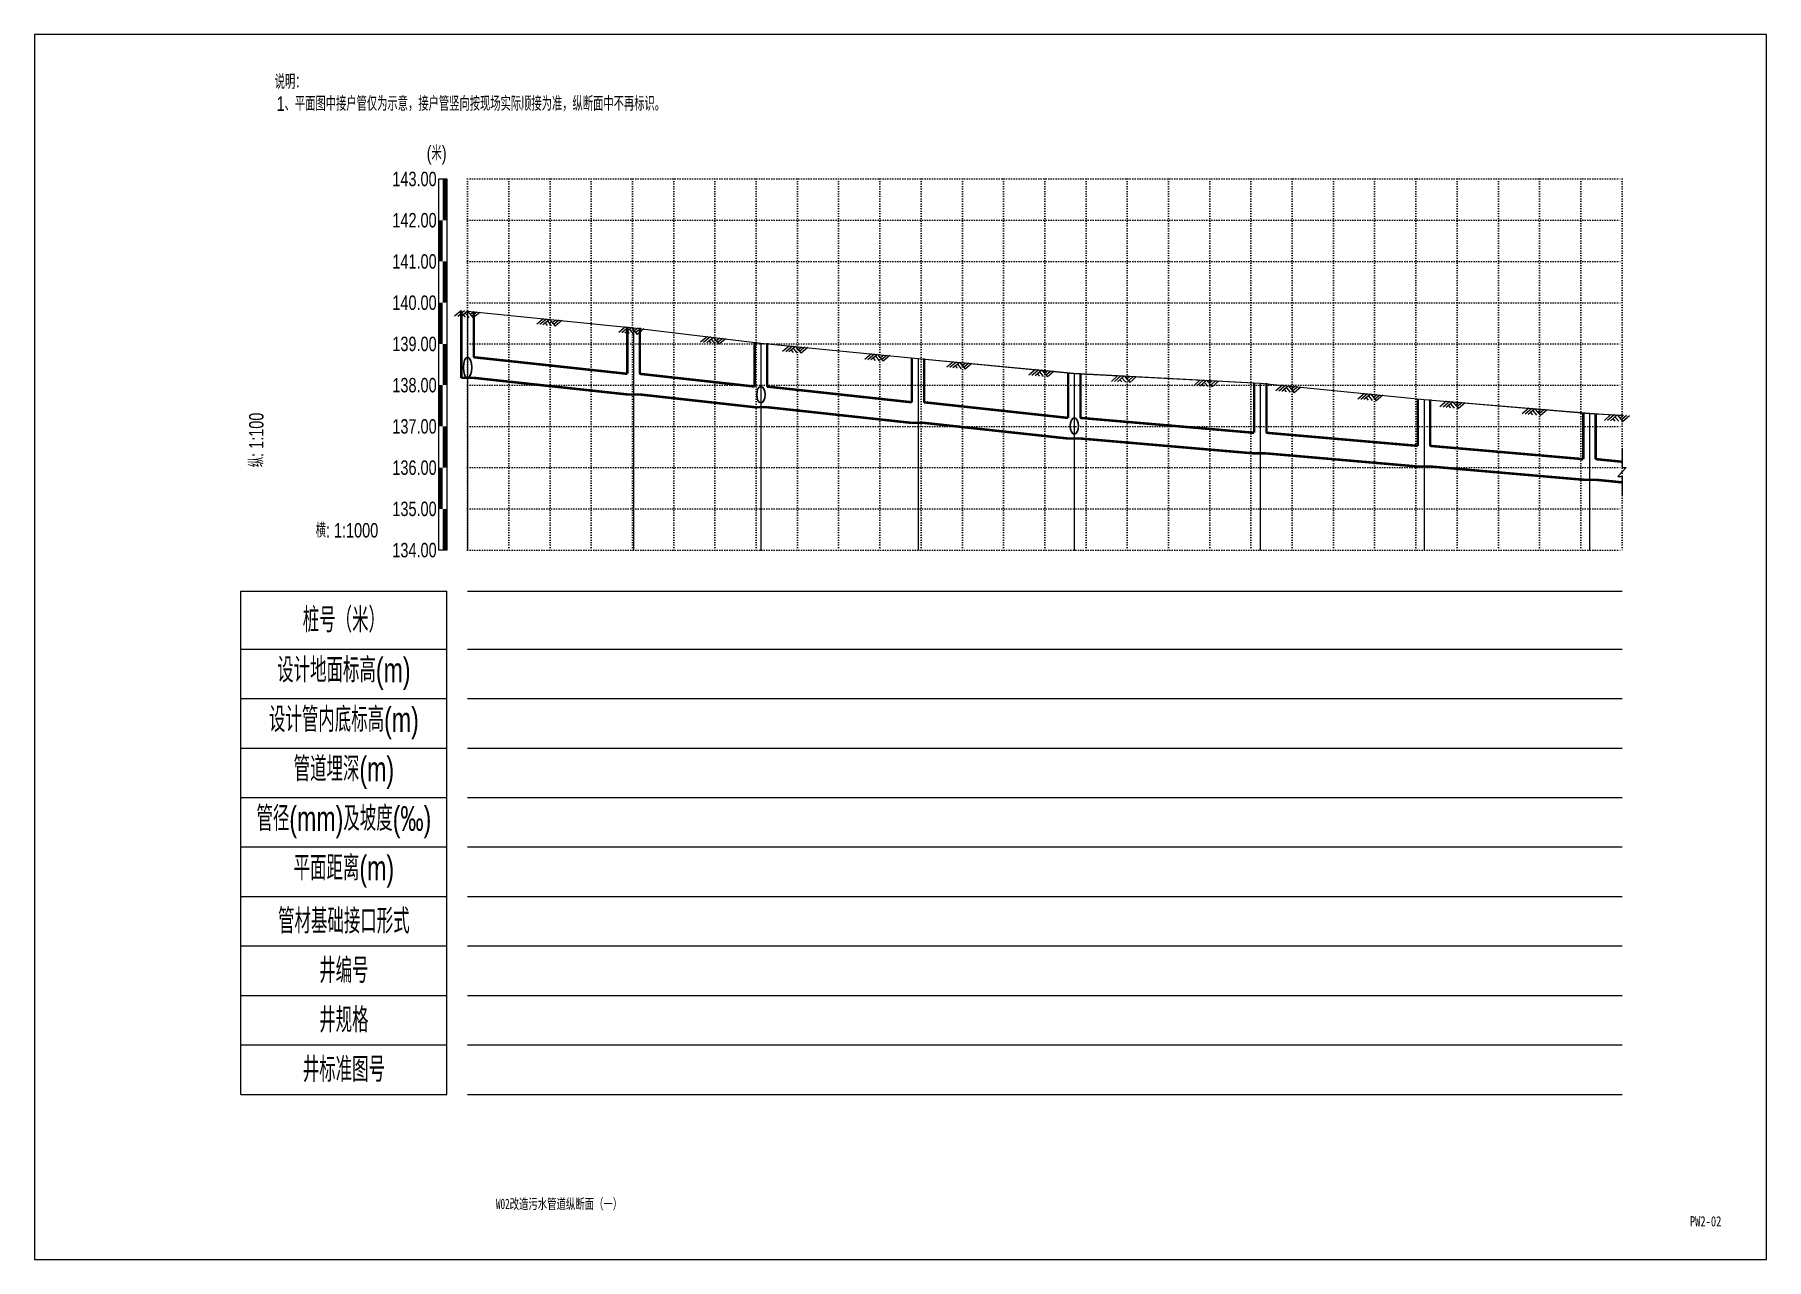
# Model space of a CAD drawing. Extents: x 529262 to 576451, y 2694391 to 2717535.
# Drawn here: x 571451.3 to 571871.3, y 2711946.5 to 2712243.5 of the extents above; entities that cross this region are included whole.
import ezdxf
from ezdxf.enums import TextEntityAlignment as Align

# ---------------------------------------------------------------- set-up
doc = ezdxf.new("R2010")
doc.units = 0
doc.linetypes.add('DOT', pattern=[6.35, 0, -6.35])
for name, color, linetype in [('GPSCOMMON', 7, 'Continuous'), ('P-说明', 7, 'Continuous'), ('W-标注', 2, 'Continuous'), ('图框线', 7, 'Continuous'), ('纵断_分栏线', 5, 'Continuous'), ('纵断_地面线', 3, 'Continuous'), ('纵断_标注', 2, 'Continuous'), ('纵断_标注_支管', 2, 'Continuous'), ('纵断_表头', 2, 'Continuous'), ('纵断_设计线', 1, 'Continuous'), ('纵断_高程网格', 8, 'DOT')]:
    doc.layers.add(name, color=color, linetype=linetype)
doc.layers.add('纵断污水井', color=7, linetype='Continuous', lineweight=60)
doc.layers.add('纵断污水管', color=224, linetype='Continuous', lineweight=60)
doc.styles.add('JieTuHzTxt', font='smsim.shx', dxfattribs={"width": 0.7, "bigfont": 'smfs.shx'})
doc.styles.add('SEMDI', font='smsim.shx', dxfattribs={"width": 0.75, "bigfont": 'smfs.shx'})
doc.styles.add('SMEDI', font='smsim.shx', dxfattribs={"width": 0.75, "height": 3.5, "bigfont": 'smfs.shx'})
doc.styles.add('宋体', font='', dxfattribs={"width": 0.75})
doc.styles.get('宋体').set_extended_font_data('SimSun')

msp = doc.modelspace()

# ---------------------------------------------------------------- texts
at = {"layer": 'P-说明', "style": '宋体'}
for s, width, p in [('W02改造污水管道纵断面（一）', 0.65, (571578.466, 2711959.975)), ('PW2-02', 0.75, (571856.54, 2711955.745))]:
    msp.add_text(s, height=2.5, dxfattribs=dict(at, width=width)).set_placement(p, align=Align.MIDDLE_CENTER)
at = {"layer": 'W-标注', "color": 3, "style": 'SMEDI', "width": 0.75}
for s, p in [('说明：', (571509.491, 2712230.351)), ('1、平面图中接户管仅为示意，接户管竖向按现场实际顺接为准，纵断面中不再标识。', (571509.948, 2712225.034))]:
    msp.add_text(s, height=3.5, dxfattribs=at).set_placement(p)
at = {"layer": '纵断_标注', "style": 'SEMDI', "width": 0.75}
msp.add_text('纵: 1:100', height=3.5, rotation=90, dxfattribs=at).set_placement((571503.269, 2712151.847), align=Align.TOP_RIGHT)
msp.add_text('横: 1:1000', height=3.5, dxfattribs=at).set_placement((571534.603, 2712120.514), align=Align.BOTTOM_RIGHT)
at = {"layer": '纵断_表头', "style": 'SEMDI', "width": 0.75}
msp.add_text('(米)', height=3.5, dxfattribs=at).set_placement((571548.769, 2712212.014), align=Align.BOTTOM_CENTER)
for s, p in [('143.00', (571548.769, 2712208.514)), ('142.00', (571548.769, 2712198.514)), ('141.00', (571548.769, 2712188.514)), ('140.00', (571548.769, 2712178.514)), ('139.00', (571548.769, 2712168.514)), ('138.00', (571548.769, 2712158.514)), ('137.00', (571548.769, 2712148.514)), ('136.00', (571548.769, 2712138.514)), ('135.00', (571548.769, 2712128.514)), ('134.00', (571548.769, 2712118.514))]:
    msp.add_text(s, height=3.5, dxfattribs=at).set_placement(p, align=Align.MIDDLE_RIGHT)

# ---------------------------------------------------------------- blocks, each defined once
blk = doc.blocks.new('A3WK')
at = {"layer": '图框线'}
blk.add_lwpolyline([(0, 0), (420, 0), (420, 297), (0, 297), (0, 0)], dxfattribs=at)
blk = doc.blocks.new('市政排水（YZ）_zdbt')
at = {"color": 0, "linetype": 'ByBlock', "lineweight": -2}
for p, q in [((-50, 0), (0, 0)), ((-50, -122), (-50, 0)), ((0, -122), (0, 0)), ((-50, -14), (0, -14)), ((-50, -26), (0, -26)), ((-50, -38), (0, -38)), ((-50, -50), (0, -50)), ((-50, -62), (0, -62)), ((-50, -74), (0, -74)), ((-50, -86), (0, -86)), ((-50, -98), (0, -98)), ((-50, -110), (0, -110)), ((-50, -122), (0, -122))]:
    blk.add_line(p, q, dxfattribs=at)
at = {"color": 0, "linetype": 'ByBlock', "lineweight": -2, "char_height": 6, "attachment_point": 5, "style": 'JieTuHzTxt'}
for s, insert in [('桩号（米）', (-25, -7)), ('设计地面标高(m)', (-25, -20)), ('设计管内底标高(m)', (-25, -32)), ('管道埋深(m)', (-25, -44)), ('管径(mm)及坡度(‰)', (-25, -56)), ('平面距离(m)', (-25, -68)), ('管材基础接口形式', (-25, -80)), ('井编号', (-25, -92)), ('井规格', (-25, -104)), ('井标准图号', (-25, -116))]:
    blk.add_mtext(s, dxfattribs=dict(at, insert=insert))
blk = doc.blocks.new('VSDesignLineBlock')
at = {"color": 0, "linetype": 'Continuous'}
for p, q in [((-1.5, 0), (-3, -1.5)), ((-0.75, 0), (-2.25, -1.5)), ((0, 0), (-1.5, -1.5)), ((0, 0), (1.5, -1.5)), ((1.5, 0), (0.75, -0.75)), ((2.25, 0), (1.12, -1.12)), ((3, 0), (1.5, -1.5)), ((-0.98, -0.98), (-0.46, -1.5)), ((-0.5, -0.5), (0.5, -1.5))]:
    blk.add_line(p, q, dxfattribs=at)

# ---------------------------------------------------------------- linework, layer by layer
for p in [(571557.769, 2712165.285), (571598.028, 2712161.259), (571628.914, 2712158.17), (571667.028, 2712154.359), (571704.925, 2712150.569), (571750.028, 2712146.961), (571789.748, 2712143.783), (571829.884, 2712140.573)]:
    msp.add_point(p)
at = {"layer": 'GPSCOMMON'}
msp.add_point((571556.269, 2712118.514), dxfattribs=at)
at = {"layer": '纵断_分栏线'}
for p, q in [((571556.269, 2712108.514), (571836.269, 2712108.514)), ((571556.269, 2712094.514), (571836.269, 2712094.514)), ((571556.269, 2712082.514), (571836.269, 2712082.514)), ((571556.269, 2712070.514), (571836.269, 2712070.514)), ((571556.269, 2712058.514), (571836.269, 2712058.514)), ((571556.269, 2712046.514), (571836.269, 2712046.514)), ((571556.269, 2712034.514), (571836.269, 2712034.514)), ((571556.269, 2712022.514), (571836.269, 2712022.514)), ((571556.269, 2712010.514), (571836.269, 2712010.514)), ((571556.269, 2711998.514), (571836.269, 2711998.514)), ((571556.269, 2711986.514), (571836.269, 2711986.514))]:
    msp.add_line(p, q, dxfattribs=at)
at = {"layer": '纵断_地面线'}
msp.add_lwpolyline([(571556.269, 2712176.457), (571596.528, 2712172.434), (571627.414, 2712168.716), (571665.528, 2712165.003), (571703.425, 2712161.362), (571748.528, 2712158.973), (571788.248, 2712155.054), (571828.384, 2712151.704), (571836.269, 2712151.121)], dxfattribs=at)
at = {"layer": '纵断_标注'}
for p, q in [((571556.269, 2712176.454), (571556.269, 2712118.514)), ((571596.528, 2712172.429), (571596.528, 2712118.514)), ((571627.414, 2712168.725), (571627.414, 2712118.514)), ((571665.528, 2712165.005), (571665.528, 2712118.514)), ((571703.425, 2712161.408), (571703.425, 2712118.514)), ((571748.528, 2712159.009), (571748.528, 2712118.514)), ((571788.248, 2712155.054), (571788.248, 2712118.514)), ((571828.384, 2712151.678), (571828.384, 2712118.514))]:
    msp.add_line(p, q, dxfattribs=at)
for points in [[(571501.269, 2712118.514, 0, 0, 0), (571501.269, 2712143.847, 1, 0, 0), (571501.269, 2712151.847, 0, 0, 0)], [(571501.269, 2712118.514, 0, 0, 0), (571526.603, 2712118.514, 1, 0, 0), (571534.603, 2712118.514, 0, 0, 0)]]:
    msp.add_lwpolyline(points, format="xyseb", dxfattribs=at)
msp.add_lwpolyline([(571836.269, 2712142.942), (571836.269, 2712138.542), (571837.269, 2712138.542), (571835.269, 2712136.342), (571836.269, 2712136.342), (571836.269, 2712131.942)], dxfattribs=at)
at = {"layer": '纵断_标注_支管'}
for p in [(571556.269, 2712118.514), (571627.414, 2712118.514), (571703.425, 2712118.514)]:
    msp.add_point(p, dxfattribs=at)
at = {"layer": '纵断_表头'}
msp.add_lwpolyline([(571551.269, 2712118.514), (571549.269, 2712118.514), (571549.269, 2712208.514), (571551.269, 2712208.514), (571551.269, 2712118.514)], dxfattribs=at)
at = {"layer": '纵断_表头', "const_width": 1}
for points in [[(571550.769, 2712198.514), (571550.769, 2712208.514)], [(571549.769, 2712188.514), (571549.769, 2712198.514)], [(571550.769, 2712178.514), (571550.769, 2712188.514)], [(571549.769, 2712168.514), (571549.769, 2712178.514)], [(571550.769, 2712158.514), (571550.769, 2712168.514)], [(571549.769, 2712148.514), (571549.769, 2712158.514)], [(571550.769, 2712138.514), (571550.769, 2712148.514)], [(571549.769, 2712128.514), (571549.769, 2712138.514)], [(571550.769, 2712118.514), (571550.769, 2712128.514)]]:
    msp.add_lwpolyline(points, dxfattribs=at)
at = {"layer": '纵断_设计线'}
msp.add_lwpolyline([(571556.269, 2712176.454), (571596.528, 2712172.429), (571627.414, 2712168.725), (571665.528, 2712165.005), (571703.425, 2712161.408), (571748.528, 2712159.009), (571788.248, 2712155.054), (571828.384, 2712151.678), (571836.269, 2712151.217)], dxfattribs=at)
at = {"layer": '纵断_高程网格', "ltscale": 0.0787}
for p, q in [((571556.269, 2712208.514), (571836.269, 2712208.514)), ((571556.269, 2712208.514), (571556.269, 2712118.514)), ((571566.269, 2712208.514), (571566.269, 2712118.514)), ((571576.269, 2712208.514), (571576.269, 2712118.514)), ((571586.269, 2712208.514), (571586.269, 2712118.514)), ((571596.269, 2712208.514), (571596.269, 2712118.514)), ((571606.269, 2712208.514), (571606.269, 2712118.514)), ((571616.269, 2712208.514), (571616.269, 2712118.514)), ((571626.269, 2712208.514), (571626.269, 2712118.514)), ((571636.269, 2712208.514), (571636.269, 2712118.514)), ((571646.269, 2712208.514), (571646.269, 2712118.514)), ((571656.269, 2712208.514), (571656.269, 2712118.514)), ((571666.269, 2712208.514), (571666.269, 2712118.514)), ((571676.269, 2712208.514), (571676.269, 2712118.514)), ((571686.269, 2712208.514), (571686.269, 2712118.514)), ((571696.269, 2712208.514), (571696.269, 2712118.514)), ((571706.269, 2712208.514), (571706.269, 2712118.514)), ((571716.269, 2712208.514), (571716.269, 2712118.514)), ((571726.269, 2712208.514), (571726.269, 2712118.514)), ((571736.269, 2712208.514), (571736.269, 2712118.514)), ((571746.269, 2712208.514), (571746.269, 2712118.514)), ((571756.269, 2712208.514), (571756.269, 2712118.514)), ((571766.269, 2712208.514), (571766.269, 2712118.514)), ((571776.269, 2712208.514), (571776.269, 2712118.514)), ((571786.269, 2712208.514), (571786.269, 2712118.514)), ((571796.269, 2712208.514), (571796.269, 2712118.514)), ((571806.269, 2712208.514), (571806.269, 2712118.514)), ((571816.269, 2712208.514), (571816.269, 2712118.514)), ((571826.269, 2712208.514), (571826.269, 2712118.514)), ((571836.269, 2712208.514), (571836.269, 2712118.514)), ((571556.269, 2712198.514), (571836.269, 2712198.514)), ((571556.269, 2712188.514), (571836.269, 2712188.514)), ((571556.269, 2712178.514), (571836.269, 2712178.514)), ((571556.269, 2712168.514), (571836.269, 2712168.514)), ((571556.269, 2712158.514), (571836.269, 2712158.514)), ((571556.269, 2712148.514), (571836.269, 2712148.514)), ((571556.269, 2712138.514), (571836.269, 2712138.514)), ((571556.269, 2712128.514), (571836.269, 2712128.514)), ((571556.269, 2712118.514), (571836.269, 2712118.514))]:
    msp.add_line(p, q, dxfattribs=at)
at = {"layer": '纵断污水井', "const_width": 0.6}
for points in [[(571554.769, 2712176.454), (571554.769, 2712160.285)], [(571557.769, 2712176.454), (571557.769, 2712165.284)], [(571595.028, 2712172.429), (571595.028, 2712161.259)], [(571598.028, 2712172.429), (571598.028, 2712161.264)], [(571625.914, 2712168.725), (571625.914, 2712158.17)], [(571628.914, 2712168.725), (571628.914, 2712158.174)], [(571664.028, 2712165.005), (571664.028, 2712154.359)], [(571667.028, 2712165.005), (571667.028, 2712154.364)], [(571701.925, 2712161.408), (571701.925, 2712150.569)], [(571704.925, 2712161.408), (571704.925, 2712150.574)], [(571554.769, 2712160.284), (571557.769, 2712160.284)], [(571747.028, 2712159.009), (571747.028, 2712146.961)], [(571750.028, 2712159.009), (571750.028, 2712146.964)], [(571595.028, 2712156.264), (571598.028, 2712156.264)], [(571625.914, 2712153.174), (571628.914, 2712153.174)], [(571786.748, 2712155.054), (571786.748, 2712143.783)], [(571789.748, 2712155.054), (571789.748, 2712143.784)], [(571664.028, 2712149.364), (571667.028, 2712149.364)], [(571826.884, 2712151.678), (571826.884, 2712140.573)], [(571829.884, 2712151.678), (571829.884, 2712140.574)], [(571701.925, 2712145.574), (571704.925, 2712145.574)], [(571747.028, 2712141.964), (571750.028, 2712141.964)], [(571786.748, 2712138.784), (571789.748, 2712138.784)], [(571826.884, 2712135.574), (571829.884, 2712135.574)]]:
    msp.add_lwpolyline(points, dxfattribs=at)
at = {"layer": '纵断污水管', "const_width": 0.6}
for points in [[(571557.769, 2712165.285), (571595.028, 2712161.259)], [(571598.028, 2712161.259), (571625.914, 2712158.17)], [(571557.769, 2712160.285), (571595.028, 2712156.259)], [(571628.914, 2712158.17), (571664.028, 2712154.359)], [(571598.028, 2712156.259), (571625.914, 2712153.17)], [(571628.914, 2712153.17), (571664.028, 2712149.359)], [(571667.028, 2712154.359), (571701.925, 2712150.569)], [(571667.028, 2712149.359), (571701.925, 2712145.569)], [(571704.925, 2712150.569), (571747.028, 2712146.961)], [(571704.925, 2712145.569), (571747.028, 2712141.961)], [(571750.028, 2712146.961), (571786.748, 2712143.783)], [(571750.028, 2712141.961), (571786.748, 2712138.783)], [(571789.748, 2712143.783), (571826.884, 2712140.573)], [(571829.884, 2712140.573), (571836.269, 2712139.942)], [(571789.748, 2712138.783), (571826.884, 2712135.573)], [(571829.884, 2712135.573), (571836.269, 2712134.942)]]:
    msp.add_lwpolyline(points, dxfattribs=at)
at = {"layer": '纵断污水管', "lineweight": 30}
for centre, major_axis, ratio in [((571556.269, 2712162.785), (0, 2.5), 0.4), ((571627.414, 2712156.21), (0, 2), 0.5), ((571703.425, 2712148.609), (0, 2), 0.5)]:
    msp.add_ellipse(centre, major_axis=major_axis, ratio=ratio, dxfattribs=at)

# ---------------------------------------------------------------- block references
at = {"layer": '纵断_标注'}
for p, rotation in [((571556.269, 2712176.454), 354.2912305577513), ((571576.17, 2712174.464), 354.2912305577513), ((571596.071, 2712172.475), 354.2912305577513), ((571615.93, 2712170.103), 353.1615871861786), ((571635.807, 2712167.906), 354.4249825239313), ((571655.713, 2712165.963), 354.4249825239313), ((571675.621, 2712164.047), 354.5786734159992), ((571695.531, 2712162.158), 354.5786734159992), ((571715.479, 2712160.767), 356.9547105089117), ((571735.451, 2712159.705), 356.9547105089117), ((571755.398, 2712158.325), 354.3138926020344), ((571775.3, 2712156.343), 354.3138926020344), ((571795.211, 2712154.468), 355.1919194897549), ((571815.141, 2712152.792), 355.1919194897549), ((571835.083, 2712151.287), 356.6545468082682)]:
    msp.add_blockref('VSDesignLineBlock', p, dxfattribs=dict(at, rotation=rotation))
at = {"layer": '纵断_表头'}
for name, p in [('A3WK', (571451.268, 2711946.514)), ('A3WK', (571451.269, 2711946.515)), ('市政排水（YZ）_zdbt', (571551.269, 2712108.514))]:
    msp.add_blockref(name, p, dxfattribs=at)

msp.set_redraw_order([(e.dxf.handle, doc.entitydb.next_handle()) for e in msp.query("TEXT MTEXT ATTDEF DIMENSION ARC_DIMENSION")])  # texts and dimensions are drawn at this point

doc.saveas('drawing.dxf')
